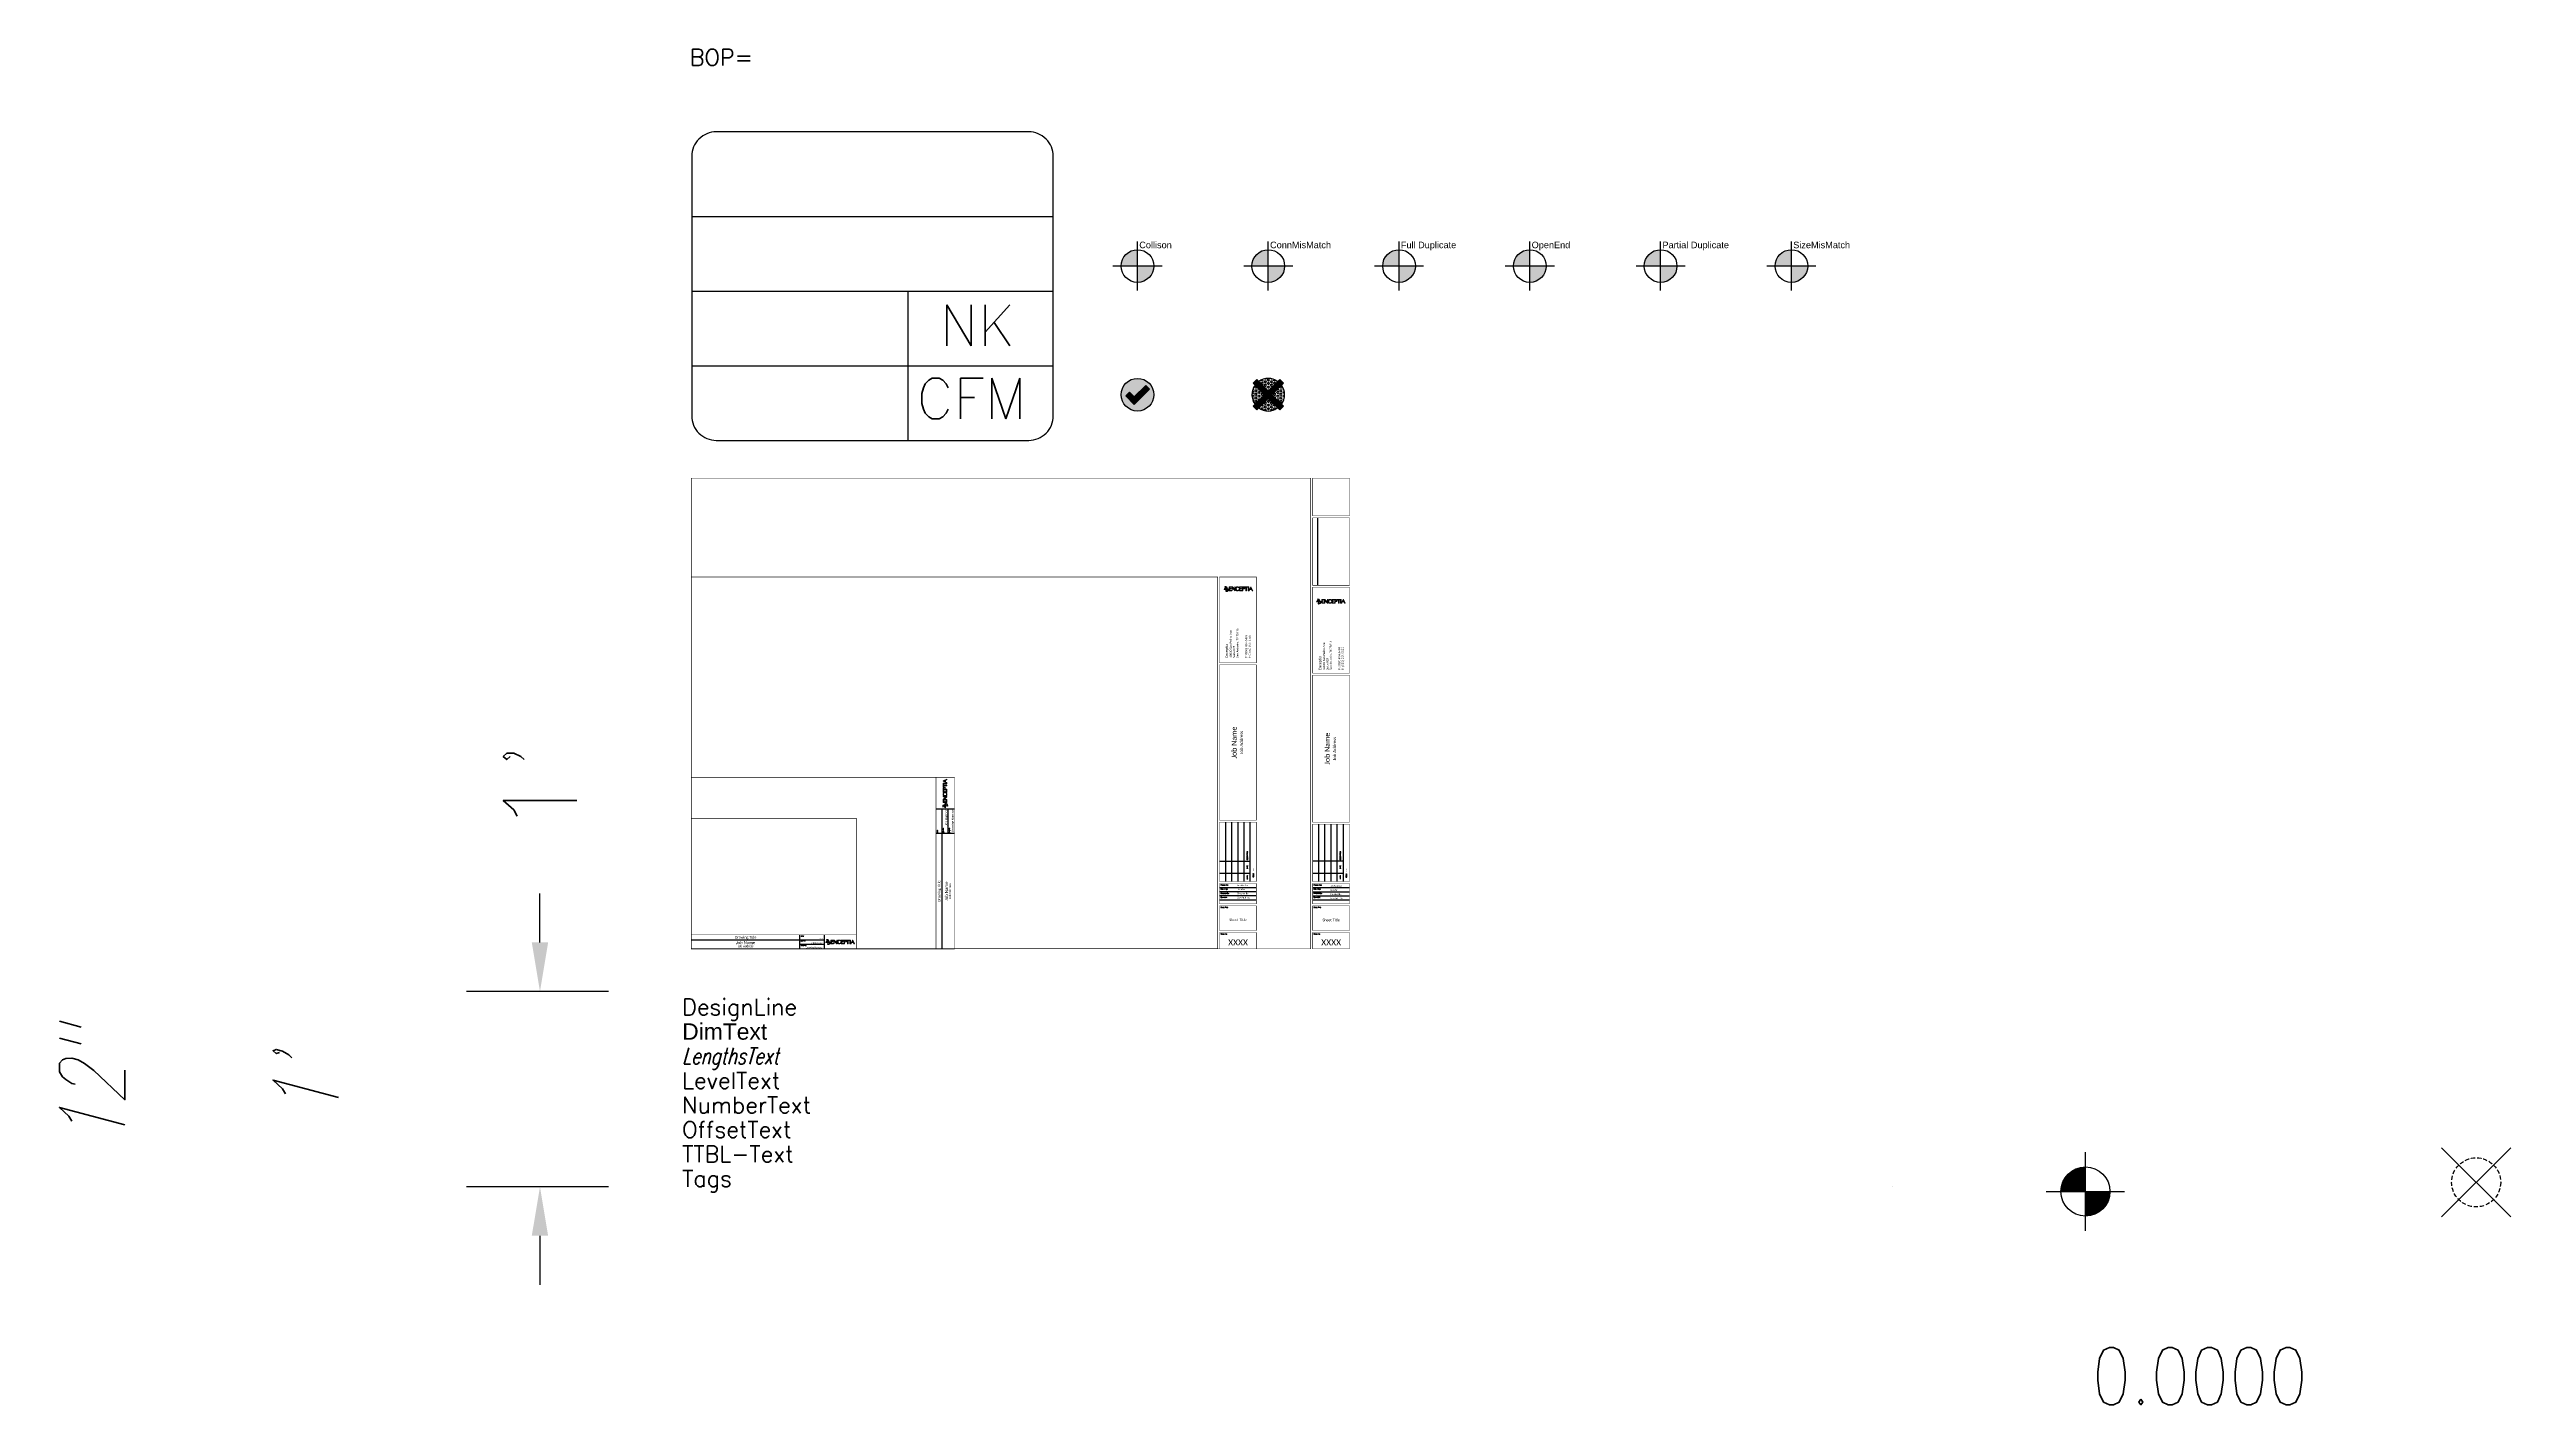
# Model space of a CAD drawing. Header units: inches. Extents: x -39 to 112, y -13 to 70.
import ezdxf
from ezdxf.enums import TextEntityAlignment as Align

# ---------------------------------------------------------------- set-up
doc = ezdxf.new("R2010")
doc.units = ezdxf.units.IN
doc.header["$MEASUREMENT"] = 0
doc.linetypes.add('HIDDEN', pattern=[0.375, 0.25, -0.125])
for name, color, linetype in [('ANNO-TTLB', 7, 'Continuous'), ('ANNO-TTLB-TXT', 8, 'Continuous'), ('MAP_Collision', 1, 'Continuous'), ('MAP_ConnMisMatch', 93, 'Continuous'), ('MAP_FDuplicate', 5, 'Continuous'), ('MAP_OpenEnd', 3, 'Continuous'), ('MAP_PDuplicate', 6, 'Continuous'), ('MAP_SizeMisMatch', 192, 'Continuous')]:
    doc.layers.add(name, color=color, linetype=linetype)
doc.styles.add('AnnoText', font='calibri.ttf')
doc.styles.add('DesignLine', font='romans.shx')
doc.styles.add('DimText', font='arial.ttf')
doc.styles.add('LengthsText', font='romans.shx', dxfattribs={"width": 0.75, "oblique": 15})
doc.styles.add('Level Block', font='arial.ttf', dxfattribs={"height": 1})
doc.styles.add('LevelText', font='romans.shx')
doc.styles.add('NumberText', font='romans.shx')
doc.styles.add('OffsetText', font='romans.shx')
doc.styles.add('ROMANS', font='romans')
doc.styles.add('Tags', font='romans.shx')
doc.styles.add('TTLB-Text', font='romans.shx')
doc.dimstyles.new('DuctLengths', dxfattribs={"dimtxt": 4, "dimasz": 0.0625, "dimexe": 0.09375, "dimexo": 0.09375, "dimgap": 0.09, "dimtad": 0, "dimdec": 3, "dimzin": 0, "dimdsep": 46, "dimlunit": 5, "dimtxsty": 'LengthsText', "dimcen": 0, "dimse1": 1, "dimse2": 1, "dimsd1": 1, "dimsd2": 1, "dimadec": 0, "dimazin": 0, "dimtfac": 1, "dimtdec": 3, "dimtofl": 0, "dimtmove": 0, "dimatfit": 3, "dimfxl": 1, "dimfrac": 2, "dimtolj": 1, "dimtzin": 0, "dimarcsym": 0})
doc.dimstyles.new('PipeLengths', dxfattribs={"dimtxt": 4, "dimasz": 0.0625, "dimexe": 0.09375, "dimexo": 0.09375, "dimgap": 0.09, "dimtad": 0, "dimdec": 3, "dimzin": 0, "dimdsep": 46, "dimlunit": 4, "dimtxsty": 'LengthsText', "dimcen": 0, "dimse1": 1, "dimse2": 1, "dimsd1": 1, "dimsd2": 1, "dimadec": 0, "dimazin": 0, "dimtfac": 1, "dimtdec": 3, "dimtofl": 0, "dimtmove": 0, "dimatfit": 3, "dimfxl": 1, "dimfrac": 2, "dimtolj": 1, "dimtzin": 0, "dimarcsym": 0})
doc.dimstyles.new('Tags', dxfattribs={"dimscale": 48, "dimtxt": 0.09375, "dimasz": 0.0625, "dimexe": 0.09375, "dimexo": 0.09375, "dimgap": 0.09, "dimtad": 0, "dimdec": 3, "dimzin": 0, "dimdsep": 46, "dimlunit": 4, "dimtxsty": 'ROMANS', "dimcen": 0, "dimadec": 0, "dimazin": 0, "dimtfac": 1, "dimtdec": 3, "dimtofl": 0, "dimtmove": 0, "dimatfit": 3, "dimfxl": 1, "dimfrac": 2, "dimtolj": 1, "dimtzin": 0, "dimarcsym": 0})

# ---------------------------------------------------------------- blocks, each defined once
blk = doc.blocks.new('Diffuser-Tag')
for p, q in [((-26.31, 15.25), (-4.2, 15.25)), ((-26.31, 10.69), (-4.2, 10.69)), ((-13.09, 10.69), (-13.09, 1.56)), ((-26.31, 6.12), (-4.2, 6.12))]:
    blk.add_line(p, q)
blk.add_lwpolyline([(-24.81, 1.56), (-5.7, 1.56, 0.414214), (-4.2, 3.06), (-4.2, 18.94, 0.414214), (-5.7, 20.44), (-24.81, 20.44, 0.414214), (-26.31, 18.94), (-26.31, 3.06, 0.414214)], format="xyb", close=True)
at = {"char_height": 2.5, "attachment_point": 1, "style": 'ROMANS'}
for s, insert, width in [('NK', (-11.14, 9.85), 6.6271), ('CFM', (-12.56, 5.37), 14.5232)]:
    blk.add_mtext(s, dxfattribs=dict(at, insert=insert, width=width))
at = {"style": 'ROMANS'}
for tag, p in [('ATTR-1', (-15.25, 17.85)), ('ATTR-2', (-15.25, 12.97)), ('ATTR-3', (-19.7, 8.4)), ('ATTR-4', (-19.7, 3.84))]:
    blk.add_attdef(tag, text='', height=2.5, dxfattribs=at).set_placement(p, align=Align.MIDDLE_CENTER)
blk = doc.blocks.new('LevelBlock_BOP')
at = {"style": 'ROMANS'}
blk.add_text('BOP=', height=1, dxfattribs=at).set_placement((-0.12, 0.08))
blk.add_attdef('FBTM', (4.2, 0.08), '', height=1, dxfattribs=at)
blk = doc.blocks.new('*D11')
at = {"color": 0, "lineweight": -2, "transparency": 16777216}
for p, q in [((-8.7, 14.95), (-8.7, 17.95)), ((-4.5, 11.95), (-13.2, 11.95)), ((-4.5, 0), (-13.2, 0)), ((-8.7, -3), (-8.7, -6))]:
    blk.add_line(p, q, dxfattribs=at)
at = {"color": 0, "transparency": 16777216}
for points in [[(-9.2, 14.95), (-8.2, 14.95), (-8.7, 11.95)], [(-9.2, -3), (-8.2, -3), (-8.7, 0)]]:
    blk.add_solid(points, dxfattribs=at)
at = {"layer": 'Defpoints', "color": 0, "transparency": 16777216}
for p in [(-8.7, 11.95), (0, 11.95), (0, 0)]:
    blk.add_point(p, dxfattribs=at)
at = {"color": 0, "transparency": 16777216, "insert": (-8.7, 24.41), "char_height": 4.5, "attachment_point": 5, "rotation": 90, "style": 'ROMANS'}
blk.add_mtext("\\A1;1'", dxfattribs=at)
blk = doc.blocks.new('*D12')
at = {"layer": 'Defpoints', "color": 0, "transparency": 16777216}
for p in [(-23.02, 11.95), (-18.7, 11.95), (-18.7, 0)]:
    blk.add_point(p, dxfattribs=at)
at = {"color": 0, "transparency": 16777216, "insert": (-23.02, 5.97), "char_height": 4, "attachment_point": 5, "rotation": 90, "style": 'LengthsText'}
blk.add_mtext("\\A1;1'", dxfattribs=at)
blk = doc.blocks.new('*D13')
at = {"layer": 'Defpoints', "color": 0, "transparency": 16777216}
for p in [(-36.09, 11.95), (-30.79, 11.95), (-30.79, 0)]:
    blk.add_point(p, dxfattribs=at)
at = {"color": 0, "transparency": 16777216, "insert": (-36.09, 5.97), "char_height": 4, "attachment_point": 5, "rotation": 90, "style": 'LengthsText'}
blk.add_mtext('\\A1;12"', dxfattribs=at)
blk = doc.blocks.new('MAP_Collision')
at = {"layer": 'MAP_Collision'}
h = blk.add_hatch(color=256, dxfattribs=at)
h.paths.add_polyline_path([(0, 1, 0.414214), (-1, 0), (0, 0)])
h.paths.add_polyline_path([(1, 0), (0, 0), (0, -1, 0.414214)])
for p, q in [((1.5, 0), (-1.5, 0)), ((0, -1.5), (0, 1.5))]:
    blk.add_line(p, q, dxfattribs=at)
blk.add_circle((0, 0), 1, dxfattribs=at)
at = {"layer": 'MAP_Collision', "insert": (0.11, 1.49), "char_height": 0.4, "width": 2.4508, "attachment_point": 1, "style": 'Level Block'}
blk.add_mtext('Collison', dxfattribs=at)
blk = doc.blocks.new('MAP_ConnMisMatch')
at = {"layer": 'MAP_ConnMisMatch'}
h = blk.add_hatch(color=256, dxfattribs=at)
h.paths.add_polyline_path([(0, 1, 0.414214), (-1, 0), (0, 0)])
h.paths.add_polyline_path([(1, 0), (0, 0), (0, -1, 0.414214)])
for p, q in [((1.5, 0), (-1.5, 0)), ((0, -1.5), (0, 1.5))]:
    blk.add_line(p, q, dxfattribs=at)
blk.add_circle((0, 0), 1, dxfattribs=at)
at = {"layer": 'MAP_ConnMisMatch', "insert": (0.11, 1.49), "char_height": 0.4, "width": 2.4508, "attachment_point": 1, "style": 'Level Block'}
blk.add_mtext('ConnMisMatch', dxfattribs=at)
blk = doc.blocks.new('MAP_FDuplicate')
at = {"layer": 'MAP_FDuplicate'}
h = blk.add_hatch(color=256, dxfattribs=at)
h.paths.add_polyline_path([(0, 1, 0.414214), (-1, 0), (0, 0)])
h.paths.add_polyline_path([(1, 0), (0, 0), (0, -1, 0.414214)])
for p, q in [((1.5, 0), (-1.5, 0)), ((0, -1.5), (0, 1.5))]:
    blk.add_line(p, q, dxfattribs=at)
blk.add_circle((0, 0), 1, dxfattribs=at)
at = {"layer": 'MAP_FDuplicate', "insert": (0.11, 1.49), "char_height": 0.4, "width": 3.6621, "attachment_point": 1, "style": 'Level Block'}
blk.add_mtext('Full Duplicate', dxfattribs=at)
blk = doc.blocks.new('MAP_OpenEnd')
at = {"layer": 'MAP_OpenEnd'}
h = blk.add_hatch(color=256, dxfattribs=at)
h.paths.add_polyline_path([(0, 1, 0.414214), (-1, 0), (0, 0)])
h.paths.add_polyline_path([(1, 0), (0, 0), (0, -1, 0.414214)])
for p, q in [((1.5, 0), (-1.5, 0)), ((0, -1.5), (0, 1.5))]:
    blk.add_line(p, q, dxfattribs=at)
blk.add_circle((0, 0), 1, dxfattribs=at)
at = {"layer": 'MAP_OpenEnd', "insert": (0.11, 1.49), "char_height": 0.4, "width": 2.4508, "attachment_point": 1, "style": 'Level Block'}
blk.add_mtext('OpenEnd', dxfattribs=at)
blk = doc.blocks.new('MAP_PDuplicate')
at = {"layer": 'MAP_PDuplicate'}
h = blk.add_hatch(color=256, dxfattribs=at)
h.paths.add_polyline_path([(0, 1, 0.414214), (-1, 0), (0, 0)])
h.paths.add_polyline_path([(1, 0), (0, 0), (0, -1, 0.414214)])
for p, q in [((0, -1.5), (0, 1.5)), ((1.5, 0), (-1.5, 0))]:
    blk.add_line(p, q, dxfattribs=at)
blk.add_circle((0, 0), 1, dxfattribs=at)
at = {"layer": 'MAP_PDuplicate', "insert": (0.11, 1.49), "char_height": 0.4, "width": 4.4579, "attachment_point": 1, "style": 'Level Block'}
blk.add_mtext('Partial Duplicate', dxfattribs=at)
blk = doc.blocks.new('MAP_SizeMisMatch')
at = {"layer": 'MAP_SizeMisMatch'}
h = blk.add_hatch(color=256, dxfattribs=at)
h.paths.add_polyline_path([(0, 1, 0.414214), (-1, 0), (0, 0)])
h.paths.add_polyline_path([(1, 0), (0, 0), (0, -1, 0.414214)])
for p, q in [((1.5, 0), (-1.5, 0)), ((0, -1.5), (0, 1.5))]:
    blk.add_line(p, q, dxfattribs=at)
blk.add_circle((0, 0), 1, dxfattribs=at)
at = {"layer": 'MAP_SizeMisMatch', "insert": (0.11, 1.49), "char_height": 0.4, "width": 2.4508, "attachment_point": 1, "style": 'Level Block'}
blk.add_mtext('SizeMisMatch', dxfattribs=at)
blk = doc.blocks.new('Map_Staked')
h = blk.add_hatch(color=1)
h.dxf.hatch_style = 1
h.paths.add_polyline_path([(2, 0, 1), (-2, 0, 1)])
h.paths.add_polyline_path([(-0.39, -1.18), (-1.44, -0.12), (-0.99, 0.33), (-0.39, -0.27), (1.02, 1.14), (1.48, 0.69)], flags=16)
h = blk.add_hatch(color=3)
h.dxf.hatch_style = 1
h.paths.add_polyline_path([(1.48, 0.69), (1.02, 1.14), (-0.39, -0.27), (-0.99, 0.33), (-1.44, -0.12), (-0.39, -1.18)])
for p, q in [((-0.99, 0.33), (-1.44, -0.12)), ((-0.99, 0.33), (-0.39, -0.27)), ((-0.39, -0.27), (1.02, 1.14)), ((-0.39, -1.18), (1.48, 0.69)), ((1.48, 0.69), (1.02, 1.14)), ((-1.44, -0.12), (-0.39, -1.18))]:
    blk.add_line(p, q)
blk.add_circle((0, 0), 2)
blk = doc.blocks.new('Map_Staked_Original')
h = blk.add_hatch()
h.set_pattern_fill('HEX', color=3, scale=0.04)
h.set_pattern_definition([(0, (5.36274, -63.68), (0, 0.21997045), [0.127, -0.254]), (120, (5.36274, -63.68), (-0.1905, -0.1099852), [0.127, -0.254]), (60, (5.48974, -63.68), (-0.1905, 0.1099852), [0.127, -0.254])])
h.paths.add_polyline_path([(1.62, -1.17, 0.322925), (1.62, 1.17), (0.45, 0)])
h.paths.add_polyline_path([(1.17, 1.62, 0.322925), (-1.17, 1.62), (0, 0.45)])
h.paths.add_polyline_path([(-0.45, 0), (-1.62, 1.17, 0.322925), (-1.62, -1.17)])
h.paths.add_polyline_path([(0, -0.45), (-1.17, -1.62, 0.322925), (1.17, -1.62)])
h = blk.add_hatch(color=1)
h.dxf.hatch_style = 1
h.paths.add_polyline_path([(1.86, 1.41), (1.41, 1.86), (0, 0.45), (-1.41, 1.86), (-1.86, 1.41), (-0.45, 0), (-1.86, -1.41), (-1.41, -1.86), (0, -0.45), (1.41, -1.86), (1.86, -1.41), (0.45, 0)])
for p, q in [((-1.41, 1.86), (-1.86, 1.41)), ((-1.86, 1.41), (-0.45, 0)), ((-1.86, -1.41), (-0.45, 0)), ((-1.41, 1.86), (0, 0.45)), ((0, 0.45), (1.41, 1.86)), ((0.45, 0), (1.86, 1.41)), ((0.45, 0), (1.86, -1.41)), ((1.86, 1.41), (1.41, 1.86)), ((-1.86, -1.41), (-1.41, -1.86)), ((-1.41, -1.86), (0, -0.45)), ((0, -0.45), (1.41, -1.86)), ((1.41, -1.86), (1.86, -1.41))]:
    blk.add_line(p, q)
for start, end in [(144.2069, 215.7931), (54.2069, 125.7931), (324.2069, 35.7931), (234.2069, 305.7931)]:
    blk.add_arc((0, 0), 2, start, end)
blk = doc.blocks.new('CompanyLogo')
at = {"true_color": 0x647934}
h = blk.add_hatch(color=77, dxfattribs=at)
h.dxf.hatch_style = 2
edge = h.paths.add_edge_path()
edge.add_spline(control_points=[(0.04, 0.22), (0.04, 0.22), (0, 0.13), (0, 0.13), (0, 0.13), (0.18, 0.15), (0.21, 0.12), (0.25, 0.05), (0.1, 0), (0.1, 0), (0.1, 0), (0.26, 0), (0.27, 0.11), (0.28, 0.22), (0.04, 0.22), (0.04, 0.22)], knot_values=[0, 0, 0, 0, 1, 1, 1, 2, 2, 2, 3, 3, 3, 4, 4, 4, 5, 5, 5, 5], degree=3, periodic=0)
at = {"true_color": 0x791d52}
h = blk.add_hatch(color=226, dxfattribs=at)
h.dxf.hatch_style = 2
edge = h.paths.add_edge_path()
edge.add_spline(control_points=[(0.18, 0.24), (0.18, 0.35), (0.04, 0.3), (0.04, 0.3), (0.04, 0.3), (0.1, 0.28), (0.11, 0.21), (0.12, 0.14), (0.1, 0.03), (0.1, 0.03), (0.1, 0.03), (0.18, 0.18), (0.18, 0.24)], knot_values=[0, 0, 0, 0, 1, 1, 1, 2, 2, 2, 3, 3, 3, 4, 4, 4, 4], degree=3, periodic=0)
at = {"true_color": 0x2c5678}
for points in [[(0.31, 0.28), (0.31, 0.05), (0.47, 0.05), (0.47, 0.07), (0.35, 0.07), (0.35, 0.17), (0.43, 0.17), (0.43, 0.19), (0.35, 0.19), (0.35, 0.26), (0.47, 0.26), (0.47, 0.28)], [(0.49, 0.06), (0.5, 0.06), (0.5, 0.23), (0.5, 0.23), (0.67, 0.05), (0.68, 0.05), (0.68, 0.28), (0.66, 0.28), (0.66, 0.12), (0.66, 0.12), (0.51, 0.28), (0.49, 0.28)], [(0.93, 0.28), (0.93, 0.05), (1.09, 0.05), (1.09, 0.07), (0.97, 0.07), (0.97, 0.17), (1.05, 0.17), (1.05, 0.19), (0.97, 0.19), (0.97, 0.26), (1.09, 0.26), (1.09, 0.28)], [(1.25, 0.28), (1.25, 0.26), (1.33, 0.26), (1.33, 0.05), (1.37, 0.05), (1.37, 0.26), (1.45, 0.26), (1.45, 0.28)], [(1.47, 0.05), (1.51, 0.05), (1.51, 0.28), (1.47, 0.28)]]:
    blk.add_hatch(color=167, dxfattribs=at).paths.add_polyline_path(points)
h = blk.add_hatch(color=167, dxfattribs=at)
edge = h.paths.add_edge_path()
edge.add_spline(control_points=[(0.74, 0.21), (0.75, 0.22), (0.76, 0.23), (0.76, 0.24), (0.77, 0.25), (0.78, 0.26), (0.79, 0.26), (0.81, 0.27), (0.82, 0.27), (0.83, 0.27), (0.85, 0.27), (0.86, 0.26), (0.87, 0.26), (0.88, 0.25), (0.89, 0.23), (0.9, 0.22), (0.9, 0.22), (0.92, 0.23), (0.92, 0.23), (0.92, 0.23), (0.91, 0.24), (0.9, 0.25), (0.9, 0.26), (0.89, 0.26), (0.88, 0.27), (0.87, 0.27), (0.86, 0.28), (0.85, 0.28), (0.84, 0.28), (0.83, 0.28), (0.82, 0.28), (0.81, 0.28), (0.79, 0.28), (0.78, 0.28), (0.77, 0.28), (0.76, 0.27), (0.75, 0.27), (0.74, 0.26), (0.73, 0.26), (0.73, 0.25), (0.72, 0.24), (0.71, 0.23), (0.71, 0.23), (0.7, 0.22), (0.7, 0.21), (0.69, 0.2), (0.69, 0.19), (0.69, 0.18), (0.69, 0.17), (0.69, 0.16), (0.69, 0.15), (0.69, 0.14), (0.7, 0.13), (0.7, 0.12), (0.71, 0.11), (0.71, 0.1), (0.72, 0.09), (0.73, 0.08), (0.73, 0.08), (0.74, 0.07), (0.75, 0.07), (0.76, 0.06), (0.77, 0.06), (0.78, 0.05), (0.79, 0.05), (0.8, 0.05), (0.82, 0.05), (0.83, 0.05), (0.84, 0.05), (0.85, 0.06), (0.86, 0.06), (0.87, 0.06), (0.88, 0.07), (0.89, 0.07), (0.9, 0.08), (0.9, 0.09), (0.91, 0.09), (0.92, 0.1), (0.92, 0.11), (0.92, 0.11), (0.9, 0.12), (0.9, 0.12), (0.9, 0.11), (0.9, 0.11), (0.89, 0.1), (0.89, 0.09), (0.88, 0.09), (0.87, 0.08), (0.87, 0.08), (0.86, 0.07), (0.85, 0.07), (0.85, 0.07), (0.84, 0.07), (0.83, 0.07), (0.82, 0.07), (0.8, 0.07), (0.79, 0.07), (0.78, 0.08), (0.77, 0.08), (0.76, 0.09), (0.76, 0.1), (0.75, 0.11), (0.74, 0.12), (0.74, 0.14), (0.74, 0.15), (0.74, 0.17), (0.74, 0.18), (0.74, 0.2), (0.74, 0.21)], knot_values=[0, 0, 0, 0, 1, 1, 1, 2, 2, 2, 3, 3, 3, 4, 4, 4, 5, 5, 5, 6, 6, 6, 7, 7, 7, 8, 8, 8, 9, 9, 9, 10, 10, 10, 11, 11, 11, 12, 12, 12, 13, 13, 13, 14, 14, 14, 15, 15, 15, 16, 16, 16, 17, 17, 17, 18, 18, 18, 19, 19, 19, 20, 20, 20, 21, 21, 21, 22, 22, 22, 23, 23, 23, 24, 24, 24, 25, 25, 25, 26, 26, 26, 27, 27, 27, 28, 28, 28, 29, 29, 29, 30, 30, 30, 31, 31, 31, 32, 32, 32, 33, 33, 33, 34, 34, 34, 35, 35, 35, 36, 36, 36, 36], degree=3, periodic=0)
h = blk.add_hatch(color=167, dxfattribs=at)
edge = h.paths.add_edge_path()
edge.add_spline(control_points=[(1.14, 0.26), (1.14, 0.26), (1.17, 0.26), (1.17, 0.26), (1.18, 0.26), (1.18, 0.26), (1.19, 0.26), (1.2, 0.26), (1.2, 0.26), (1.21, 0.25), (1.21, 0.25), (1.22, 0.24), (1.22, 0.24), (1.22, 0.23), (1.22, 0.22), (1.22, 0.21), (1.22, 0.21), (1.22, 0.2), (1.22, 0.2), (1.22, 0.19), (1.21, 0.19), (1.21, 0.18), (1.21, 0.18), (1.2, 0.17), (1.19, 0.17), (1.19, 0.17), (1.18, 0.17), (1.17, 0.17), (1.17, 0.17), (1.16, 0.17), (1.16, 0.17), (1.15, 0.17), (1.15, 0.17), (1.14, 0.17), (1.14, 0.17), (1.14, 0.26), (1.14, 0.26)], knot_values=[0, 0, 0, 0, 1, 1, 1, 2, 2, 2, 3, 3, 3, 4, 4, 4, 5, 5, 5, 6, 6, 6, 7, 7, 7, 8, 8, 8, 9, 9, 9, 10, 10, 10, 11, 11, 11, 12, 12, 12, 12], degree=3, periodic=0)
edge = h.paths.add_edge_path()
edge.add_spline(control_points=[(1.11, 0.05), (1.11, 0.05), (1.14, 0.05), (1.14, 0.05), (1.14, 0.05), (1.14, 0.16), (1.14, 0.16), (1.15, 0.16), (1.15, 0.16), (1.15, 0.16), (1.16, 0.16), (1.16, 0.16), (1.16, 0.16), (1.17, 0.16), (1.17, 0.16), (1.18, 0.16), (1.18, 0.16), (1.19, 0.16), (1.19, 0.16), (1.2, 0.16), (1.21, 0.16), (1.22, 0.16), (1.23, 0.16), (1.23, 0.17), (1.24, 0.17), (1.25, 0.18), (1.25, 0.18), (1.26, 0.19), (1.26, 0.2), (1.26, 0.21), (1.26, 0.22), (1.26, 0.23), (1.26, 0.24), (1.26, 0.24), (1.25, 0.25), (1.25, 0.26), (1.24, 0.26), (1.23, 0.27), (1.22, 0.27), (1.21, 0.28), (1.2, 0.28), (1.19, 0.28), (1.18, 0.28), (1.18, 0.28), (1.11, 0.28), (1.11, 0.28), (1.11, 0.28), (1.11, 0.05), (1.11, 0.05)], knot_values=[0, 0, 0, 0, 1, 1, 1, 2, 2, 2, 3, 3, 3, 4, 4, 4, 5, 5, 5, 6, 6, 6, 7, 7, 7, 8, 8, 8, 9, 9, 9, 10, 10, 10, 11, 11, 11, 12, 12, 12, 13, 13, 13, 14, 14, 14, 15, 15, 15, 16, 16, 16, 16], degree=3, periodic=0)
h = blk.add_hatch(color=167, dxfattribs=at)
h.paths.add_polyline_path([(1.62, 0.23), (1.66, 0.14), (1.58, 0.14)])
h.paths.add_polyline_path([(1.63, 0.28), (1.52, 0.05), (1.54, 0.05), (1.57, 0.13), (1.67, 0.13), (1.71, 0.05), (1.75, 0.05), (1.64, 0.28)])
at = {"lineweight": 0}
for points in [[(0.31, 0.28), (0.31, 0.05), (0.47, 0.05), (0.47, 0.07), (0.35, 0.07), (0.35, 0.17), (0.43, 0.17), (0.43, 0.19), (0.35, 0.19), (0.35, 0.26), (0.47, 0.26), (0.47, 0.28), (0.31, 0.28)], [(0.49, 0.06), (0.5, 0.06), (0.5, 0.23), (0.5, 0.23), (0.67, 0.05), (0.68, 0.05), (0.68, 0.28), (0.66, 0.28), (0.66, 0.12), (0.66, 0.12), (0.51, 0.28), (0.49, 0.28), (0.49, 0.06)], [(0.93, 0.28), (0.93, 0.05), (1.09, 0.05), (1.09, 0.07), (0.97, 0.07), (0.97, 0.17), (1.05, 0.17), (1.05, 0.19), (0.97, 0.19), (0.97, 0.26), (1.09, 0.26), (1.09, 0.28), (0.93, 0.28)], [(1.25, 0.28), (1.25, 0.26), (1.33, 0.26), (1.33, 0.05), (1.37, 0.05), (1.37, 0.26), (1.45, 0.26), (1.45, 0.28), (1.25, 0.28)], [(1.47, 0.05), (1.51, 0.05), (1.51, 0.28), (1.47, 0.28), (1.47, 0.05)], [(1.63, 0.28), (1.52, 0.05), (1.54, 0.05), (1.57, 0.13), (1.67, 0.13), (1.71, 0.05), (1.75, 0.05), (1.64, 0.28), (1.63, 0.28)], [(1.62, 0.23), (1.66, 0.14), (1.58, 0.14), (1.62, 0.23)]]:
    blk.add_lwpolyline(points, dxfattribs=at)
for points, knots in [([(0.04, 0.22), (0.04, 0.22), (0, 0.13), (0, 0.13), (0, 0.13), (0.18, 0.15), (0.21, 0.12), (0.25, 0.05), (0.1, 0), (0.1, 0), (0.1, 0), (0.26, 0), (0.27, 0.11), (0.28, 0.22), (0.04, 0.22), (0.04, 0.22)], [0, 0, 0, 0, 1, 1, 1, 2, 2, 2, 3, 3, 3, 4, 4, 4, 5, 5, 5, 5]), ([(0.18, 0.24), (0.18, 0.35), (0.04, 0.3), (0.04, 0.3), (0.04, 0.3), (0.1, 0.28), (0.11, 0.21), (0.12, 0.14), (0.1, 0.03), (0.1, 0.03), (0.1, 0.03), (0.18, 0.18), (0.18, 0.24)], [0, 0, 0, 0, 1, 1, 1, 2, 2, 2, 3, 3, 3, 4, 4, 4, 4]), ([(0.74, 0.21), (0.75, 0.22), (0.76, 0.23), (0.76, 0.24), (0.77, 0.25), (0.78, 0.26), (0.79, 0.26), (0.81, 0.27), (0.82, 0.27), (0.83, 0.27), (0.85, 0.27), (0.86, 0.26), (0.87, 0.26), (0.88, 0.25), (0.89, 0.23), (0.9, 0.22), (0.9, 0.22), (0.92, 0.23), (0.92, 0.23), (0.92, 0.23), (0.91, 0.24), (0.9, 0.25), (0.9, 0.26), (0.89, 0.26), (0.88, 0.27), (0.87, 0.27), (0.86, 0.28), (0.85, 0.28), (0.84, 0.28), (0.83, 0.28), (0.82, 0.28), (0.81, 0.28), (0.79, 0.28), (0.78, 0.28), (0.77, 0.28), (0.76, 0.27), (0.75, 0.27), (0.74, 0.26), (0.73, 0.26), (0.73, 0.25), (0.72, 0.24), (0.71, 0.23), (0.71, 0.23), (0.7, 0.22), (0.7, 0.21), (0.69, 0.2), (0.69, 0.19), (0.69, 0.18), (0.69, 0.17), (0.69, 0.16), (0.69, 0.15), (0.69, 0.14), (0.7, 0.13), (0.7, 0.12), (0.71, 0.11), (0.71, 0.1), (0.72, 0.09), (0.73, 0.08), (0.73, 0.08), (0.74, 0.07), (0.75, 0.07), (0.76, 0.06), (0.77, 0.06), (0.78, 0.05), (0.79, 0.05), (0.8, 0.05), (0.82, 0.05), (0.83, 0.05), (0.84, 0.05), (0.85, 0.06), (0.86, 0.06), (0.87, 0.06), (0.88, 0.07), (0.89, 0.07), (0.9, 0.08), (0.9, 0.09), (0.91, 0.09), (0.92, 0.1), (0.92, 0.11), (0.92, 0.11), (0.9, 0.12), (0.9, 0.12), (0.9, 0.11), (0.9, 0.11), (0.89, 0.1), (0.89, 0.09), (0.88, 0.09), (0.87, 0.08), (0.87, 0.08), (0.86, 0.07), (0.85, 0.07), (0.85, 0.07), (0.84, 0.07), (0.83, 0.07), (0.82, 0.07), (0.8, 0.07), (0.79, 0.07), (0.78, 0.08), (0.77, 0.08), (0.76, 0.09), (0.76, 0.1), (0.75, 0.11), (0.74, 0.12), (0.74, 0.14), (0.74, 0.15), (0.74, 0.17), (0.74, 0.18), (0.74, 0.2), (0.74, 0.21)], [0, 0, 0, 0, 1, 1, 1, 2, 2, 2, 3, 3, 3, 4, 4, 4, 5, 5, 5, 6, 6, 6, 7, 7, 7, 8, 8, 8, 9, 9, 9, 10, 10, 10, 11, 11, 11, 12, 12, 12, 13, 13, 13, 14, 14, 14, 15, 15, 15, 16, 16, 16, 17, 17, 17, 18, 18, 18, 19, 19, 19, 20, 20, 20, 21, 21, 21, 22, 22, 22, 23, 23, 23, 24, 24, 24, 25, 25, 25, 26, 26, 26, 27, 27, 27, 28, 28, 28, 29, 29, 29, 30, 30, 30, 31, 31, 31, 32, 32, 32, 33, 33, 33, 34, 34, 34, 35, 35, 35, 36, 36, 36, 36]), ([(1.11, 0.05), (1.11, 0.05), (1.14, 0.05), (1.14, 0.05), (1.14, 0.05), (1.14, 0.16), (1.14, 0.16), (1.15, 0.16), (1.15, 0.16), (1.15, 0.16), (1.16, 0.16), (1.16, 0.16), (1.16, 0.16), (1.17, 0.16), (1.17, 0.16), (1.18, 0.16), (1.18, 0.16), (1.19, 0.16), (1.19, 0.16), (1.2, 0.16), (1.21, 0.16), (1.22, 0.16), (1.23, 0.16), (1.23, 0.17), (1.24, 0.17), (1.25, 0.18), (1.25, 0.18), (1.26, 0.19), (1.26, 0.2), (1.26, 0.21), (1.26, 0.22), (1.26, 0.23), (1.26, 0.24), (1.26, 0.24), (1.25, 0.25), (1.25, 0.26), (1.24, 0.26), (1.23, 0.27), (1.22, 0.27), (1.21, 0.28), (1.2, 0.28), (1.19, 0.28), (1.18, 0.28), (1.18, 0.28), (1.11, 0.28), (1.11, 0.28), (1.11, 0.28), (1.11, 0.05), (1.11, 0.05)], [0, 0, 0, 0, 1, 1, 1, 2, 2, 2, 3, 3, 3, 4, 4, 4, 5, 5, 5, 6, 6, 6, 7, 7, 7, 8, 8, 8, 9, 9, 9, 10, 10, 10, 11, 11, 11, 12, 12, 12, 13, 13, 13, 14, 14, 14, 15, 15, 15, 16, 16, 16, 16]), ([(1.14, 0.26), (1.14, 0.26), (1.17, 0.26), (1.17, 0.26), (1.18, 0.26), (1.18, 0.26), (1.19, 0.26), (1.2, 0.26), (1.2, 0.26), (1.21, 0.25), (1.21, 0.25), (1.22, 0.24), (1.22, 0.24), (1.22, 0.23), (1.22, 0.22), (1.22, 0.21), (1.22, 0.21), (1.22, 0.2), (1.22, 0.2), (1.22, 0.19), (1.21, 0.19), (1.21, 0.18), (1.21, 0.18), (1.2, 0.17), (1.19, 0.17), (1.19, 0.17), (1.18, 0.17), (1.17, 0.17), (1.17, 0.17), (1.16, 0.17), (1.16, 0.17), (1.15, 0.17), (1.15, 0.17), (1.14, 0.17), (1.14, 0.17), (1.14, 0.26), (1.14, 0.26)], [0, 0, 0, 0, 1, 1, 1, 2, 2, 2, 3, 3, 3, 4, 4, 4, 5, 5, 5, 6, 6, 6, 7, 7, 7, 8, 8, 8, 9, 9, 9, 10, 10, 10, 11, 11, 11, 12, 12, 12, 12])]:
    blk.add_open_spline(points, degree=3, knots=knots, dxfattribs=at)
blk = doc.blocks.new('TTLB_11x17')
at = {"layer": 'ANNO-TTLB'}
for p, q in [((16.69, 8.84), (15.56, 8.84)), ((15.94, 0.28), (15.94, 8.84)), ((16.31, 7.34), (16.31, 8.84)), ((16.69, 7.34), (15.56, 7.34))]:
    blk.add_line(p, q, dxfattribs=at)
at = {"layer": 'ANNO-TTLB', "const_width": 0.0352}
blk.add_lwpolyline([(0.59, 0.28), (0.59, 10.78), (16.69, 10.78), (16.69, 0.28)], close=True, dxfattribs=at)
at = {"layer": 'ANNO-TTLB', "const_width": 0.0234}
blk.add_lwpolyline([(15.56, 10.78), (15.56, 0.28)], dxfattribs=at)
at = {"rotation": 90}
blk.add_blockref('CompanyLogo', (16.28, 8.92), dxfattribs=at)
at = {"layer": 'ANNO-TTLB-TXT', "style": 'TTLB-Text'}
for s, p in [('date', (15.67, 7.38)), ('job no.', (16.03, 7.38)), ('dwg no', (16.4, 7.38))]:
    blk.add_text(s, height=0.0625, rotation=90, dxfattribs=at).set_placement(p)
at = {"layer": 'ANNO-TTLB-TXT', "insert": (15.82, 8.79), "char_height": 0.125, "attachment_point": 9, "rotation": 90, "style": 'AnnoText'}
blk.add_mtext('----', dxfattribs=at)
at = {"layer": 'ANNO-TTLB-TXT', "style": 'AnnoText'}
blk.add_attdef('JOBNUMBER', text='', height=0.125, rotation=90, dxfattribs=at).set_placement((16.28, 8.8), align=Align.BOTTOM_RIGHT)
for tag, height, p in [('JOBNAME', 0.188, (16.2, 3.81)), ('JOBADDRESS', 0.125, (16.41, 3.81))]:
    blk.add_attdef(tag, text='', height=height, rotation=90, dxfattribs=at).set_placement(p, align=Align.MIDDLE_CENTER)
blk = doc.blocks.new('TTLB_24x36')
at = {"layer": 'ANNO-TTLB'}
for p, q in [((35.89, 5.12), (35.89, 8.75)), ((36.26, 5.12), (36.26, 8.75)), ((36.64, 5.12), (36.64, 8.75)), ((37.01, 5.12), (37.01, 8.75)), ((37.39, 5.12), (37.39, 8.75)), ((35.51, 6.37), (37.39, 6.37)), ((35.51, 5.62), (37.39, 5.62)), ((35.51, 4.75), (37.76, 4.75)), ((35.51, 4.5), (37.76, 4.5)), ((35.51, 4.25), (37.76, 4.25)), ((35.51, 4), (37.76, 4))]:
    blk.add_line(p, q, dxfattribs=at)
for points, const_width in [([(3.19, 1), (3.19, 23.75), (35.39, 23.75), (35.39, 1)], 0.0352), ([(37.76, 18.5), (35.51, 18.5), (35.51, 23.75), (37.76, 23.75)], 0.0234), ([(35.51, 18.37), (37.76, 18.37), (37.76, 8.87), (35.51, 8.87)], 0.0234), ([(35.51, 8.75), (37.76, 8.75), (37.76, 5.12), (35.51, 5.12)], 0.0234), ([(35.51, 5), (37.76, 5), (37.76, 3.75), (35.51, 3.75)], 0.0234), ([(35.51, 3.62), (37.76, 3.62), (37.76, 2.12), (35.51, 2.12)], 0.0234), ([(35.51, 2), (37.76, 2), (37.76, 1), (35.51, 1)], 0.0234)]:
    blk.add_lwpolyline(points, close=True, dxfattribs=dict(at, const_width=const_width))
blk.add_blockref('CompanyLogo', (35.79, 22.86))
at = {"layer": 'ANNO-TTLB-TXT', "style": 'TTLB-Text'}
blk.add_text('DESCRIPTION', height=0.0625, rotation=90, dxfattribs=at).set_placement((37.2, 6.43), align=Align.MIDDLE_LEFT)
for s, p in [('DATE', (37.2, 6)), ('MARK', (37.2, 5.37)), ('ISSUE:', (37.58, 5.5))]:
    blk.add_text(s, height=0.0625, rotation=90, dxfattribs=at).set_placement(p, align=Align.MIDDLE_CENTER)
for s, p in [('Project No.:', (35.58, 4.93)), ('Drawn By:', (35.58, 4.68)), ('Checked By:', (35.58, 4.43)), ('Gov Auth:', (35.58, 4.18)), ('Sheet Title', (35.58, 3.56)), ('Sheet No.', (35.58, 1.93))]:
    blk.add_text(s, height=0.0625, dxfattribs=at).set_placement(p, align=Align.TOP_LEFT)
at = {"layer": 'ANNO-TTLB-TXT', "char_height": 0.125, "attachment_point": 4, "rotation": 90, "style": 'AnnoText'}
for s, insert, width in [('{\\H1.25x;Enceptia\\P}10010 San Pedro Ave\\PSuite 825\\PSan Antonio, TX 78216', (36.28, 18.81), 3.1188), ('\\pt0.25;\\PP: (800) 454-5499\\PF: (555) 555-5555', (37.15, 18.81), 1.6192)]:
    blk.add_mtext(s, dxfattribs=dict(at, insert=insert, width=width))
at = {"layer": 'ANNO-TTLB-TXT', "insert": (37.58, 5.75), "char_height": 0.0938, "attachment_point": 4, "rotation": 90, "style": 'AnnoText'}
blk.add_mtext('----', dxfattribs=at)
at = {"layer": 'ANNO-TTLB-TXT', "style": 'AnnoText'}
for tag, height, p in [('JOBNAME', 0.312, (36.4, 13.62)), ('JOBADDRESS', 0.188, (36.85, 13.62))]:
    blk.add_attdef(tag, text='', height=height, rotation=90, dxfattribs=at).set_placement(p, align=Align.MIDDLE_CENTER)
for tag, p in [('JOBNUMBER', (36.58, 4.81)), ('DETAILER', (36.58, 4.56))]:
    blk.add_attdef(tag, text='', height=0.0938, dxfattribs=at).set_placement(p, align=Align.BOTTOM_LEFT)
blk = doc.blocks.new('TTLB_30x42')
at = {"layer": 'ANNO-TTLB'}
for p, q in [((40.37, 23.52), (40.37, 27.65)), ((40.44, 5.4), (40.44, 8.9)), ((40.81, 5.4), (40.81, 8.9)), ((41.19, 5.4), (41.19, 8.9)), ((41.56, 5.4), (41.56, 8.9)), ((41.94, 5.4), (41.94, 8.9)), ((40.06, 6.65), (41.94, 6.65)), ((40.06, 5.9), (41.94, 5.9)), ((40.06, 5.02), (42.31, 5.02)), ((40.06, 4.77), (42.31, 4.77)), ((40.06, 4.52), (42.31, 4.52)), ((40.06, 4.27), (42.31, 4.27))]:
    blk.add_line(p, q, dxfattribs=at)
for points, const_width in [([(2.05, 30.08), (39.94, 30.08), (39.94, 1.27), (2.05, 1.27)], 0.0352), ([(40.06, 30.08), (42.31, 30.08), (42.31, 27.77), (40.06, 27.77)], 0.0234), ([(40.06, 27.65), (42.31, 27.65), (42.31, 23.52), (40.06, 23.52)], 0.0234), ([(42.31, 18.15), (40.06, 18.15), (40.06, 23.4), (42.31, 23.4)], 0.0234), ([(40.06, 18.02), (42.31, 18.02), (42.31, 9.02), (40.06, 9.02)], 0.0234), ([(40.06, 8.9), (42.31, 8.9), (42.31, 5.4), (40.06, 5.4)], 0.0234), ([(40.06, 5.27), (42.31, 5.27), (42.31, 4.02), (40.06, 4.02)], 0.0234), ([(40.06, 3.9), (42.31, 3.9), (42.31, 2.4), (40.06, 2.4)], 0.0234), ([(40.06, 2.27), (42.31, 2.27), (42.31, 1.27), (40.06, 1.27)], 0.0234)]:
    blk.add_lwpolyline(points, close=True, dxfattribs=dict(at, const_width=const_width))
blk.add_blockref('CompanyLogo', (40.3, 22.37))
at = {"layer": 'ANNO-TTLB-TXT', "style": 'TTLB-Text'}
blk.add_text('DESCRIPTION', height=0.0625, rotation=90, dxfattribs=at).set_placement((41.75, 6.71), align=Align.MIDDLE_LEFT)
for s, p in [('DATE', (41.75, 6.27)), ('MARK', (41.75, 5.65)), ('ISSUE:', (42.12, 5.77))]:
    blk.add_text(s, height=0.0625, rotation=90, dxfattribs=at).set_placement(p, align=Align.MIDDLE_CENTER)
for s, p in [('Checked By:', (40.12, 4.71)), ('Project No.:', (40.12, 5.21)), ('Drawn By:', (40.12, 4.96)), ('Gov Auth:', (40.12, 4.46)), ('Sheet Title', (40.12, 3.84)), ('Sheet No.', (40.12, 2.21))]:
    blk.add_text(s, height=0.0625, dxfattribs=at).set_placement(p, align=Align.TOP_LEFT)
at = {"layer": 'ANNO-TTLB-TXT', "char_height": 0.125, "attachment_point": 4, "rotation": 90, "style": 'AnnoText'}
for s, insert, width in [('{\\H1.25x;Enceptia\\P}10010 San Pedro Ave\\PSuite 825\\PSan Antonio, TX 78216', (40.84, 18.34), 3.1188), ('\\pt0.25;\\PP: (800) 454-5499\\PF: (555) 555-5555', (41.71, 18.34), 1.6192)]:
    blk.add_mtext(s, dxfattribs=dict(at, insert=insert, width=width))
at = {"layer": 'ANNO-TTLB-TXT', "insert": (42.12, 6), "char_height": 0.0938, "attachment_point": 4, "rotation": 90, "style": 'AnnoText'}
blk.add_mtext('----', dxfattribs=at)
at = {"layer": 'ANNO-TTLB-TXT', "style": 'AnnoText'}
for tag, height, p in [('JOBNAME', 0.312, (40.95, 13.52)), ('JOBADDRESS', 0.188, (41.4, 13.52))]:
    blk.add_attdef(tag, text='', height=height, rotation=90, dxfattribs=at).set_placement(p, align=Align.MIDDLE_CENTER)
for tag, p in [('JOBNUMBER', (41.13, 5.05)), ('DETAILER', (41.13, 4.8))]:
    blk.add_attdef(tag, text='', height=0.0938, dxfattribs=at).set_placement(p, align=Align.BOTTOM_LEFT)
blk = doc.blocks.new('TTLB_Text_11x17')
at = {"layer": 'ANNO-TTLB-TXT', "style": 'AnnoText'}
blk.add_attdef('DWGNUMBER', text='', height=0.125, rotation=90, dxfattribs=at).set_placement((16.67, 8.8), align=Align.BOTTOM_RIGHT)
blk.add_attdef('DRAWINGTITLE', text='', height=0.156, rotation=90, dxfattribs=at).set_placement((15.75, 3.81), align=Align.MIDDLE_CENTER)
blk = doc.blocks.new('TTLB_Text_24x36')
at = {"layer": 'ANNO-TTLB-TXT', "style": 'AnnoText'}
for tag, p in [('CHECKEDBY', (36.58, 4.31)), ('GOVAUTHNO', (36.58, 4.06))]:
    blk.add_attdef(tag, text='', height=0.0938, dxfattribs=at).set_placement(p, align=Align.BOTTOM_LEFT)
for tag, height, p in [('SHEETNUMBER', 0.375, (36.64, 1.39)), ('SheetTitle', 0.156, (36.64, 2.77))]:
    blk.add_attdef(tag, text='', height=height, dxfattribs=at).set_placement(p, align=Align.MIDDLE_CENTER)
blk = doc.blocks.new('TTLB_Text_30x42')
at = {"layer": 'ANNO-TTLB-TXT', "style": 'AnnoText'}
for tag, p in [('CHECKEDBY', (41.13, 4.54)), ('GOVAUTHNO', (41.13, 4.29))]:
    blk.add_attdef(tag, text='', height=0.0938, dxfattribs=at).set_placement(p, align=Align.BOTTOM_LEFT)
for tag, height, p in [('SheetTitle', 0.156, (41.19, 3.04)), ('SHEETNUMBER', 0.375, (41.19, 1.67))]:
    blk.add_attdef(tag, text='', height=height, dxfattribs=at).set_placement(p, align=Align.MIDDLE_CENTER)
blk = doc.blocks.new('TTLB_Text_85x11')
at = {"layer": 'ANNO-TTLB-TXT', "style": 'AnnoText'}
blk.add_attdef('DRAWINGTITLE', text='', height=0.156, dxfattribs=at).set_placement((3.88, 1.01), align=Align.MIDDLE_CENTER)
blk.add_attdef('DWGNUMBER', text='', height=0.0938, dxfattribs=at).set_placement((8.59, 0.31), align=Align.BOTTOM_RIGHT)
blk = doc.blocks.new('TTLB_85x11')
at = {"layer": 'ANNO-TTLB'}
for p, q in [((0.55, 0.86), (8.7, 0.86)), ((7.2, 0.3), (7.2, 1.15)), ((7.2, 0.58), (8.7, 0.58)), ((8.7, 0.3), (8.7, 1.15))]:
    blk.add_line(p, q, dxfattribs=at)
at = {"layer": 'ANNO-TTLB', "const_width": 0.0352}
blk.add_lwpolyline([(0.55, 8.29), (10.65, 8.29), (10.65, 0.3), (0.55, 0.3)], close=True, dxfattribs=at)
at = {"layer": 'ANNO-TTLB', "const_width": 0.0234}
blk.add_lwpolyline([(10.65, 1.15), (0.55, 1.15)], dxfattribs=at)
blk.add_blockref('CompanyLogo', (8.79, 0.56))
at = {"layer": 'ANNO-TTLB-TXT', "style": 'TTLB-Text'}
for s, p in [('date', (7.26, 1.05)), ('job no.', (7.26, 0.77)), ('dwg no.', (7.26, 0.49))]:
    blk.add_text(s, height=0.0625, dxfattribs=at).set_placement(p)
at = {"layer": 'ANNO-TTLB-TXT', "insert": (8.59, 0.89), "char_height": 0.0938, "attachment_point": 9, "style": 'AnnoText'}
blk.add_mtext('----', dxfattribs=at)
at = {"layer": 'ANNO-TTLB-TXT', "style": 'AnnoText'}
for tag, height, p in [('JOBNAME', 0.188, (3.88, 0.68)), ('JOBADDRESS', 0.125, (3.88, 0.46))]:
    blk.add_attdef(tag, text='', height=height, dxfattribs=at).set_placement(p, align=Align.MIDDLE_CENTER)
blk.add_attdef('JOBNUMBER', text='', height=0.0938, dxfattribs=at).set_placement((8.59, 0.58), align=Align.BOTTOM_RIGHT)
blk = doc.blocks.new('Conndef')
at = {"color": 1}
blk.add_line((0.01, 0), (0, 0), dxfattribs=at)
at = {"transparency": 33554457, "flags": 1}
for tag, p in [('WIDTH', (0, 1.03)), ('DEPTH', (0, 0)), ('TYPE', (1.89, 0))]:
    blk.add_attdef(tag, p, '', height=0.125, dxfattribs=at)
blk = doc.blocks.new('ELEV')
at = {"color": 0}
for p, q in [((0, -2.4), (0, 2.4)), ((-2.4, 0), (2.4, 0))]:
    blk.add_line(p, q, dxfattribs=at)
at = {"color": 0, "const_width": 1.5}
for points in [[(0, 0.75, 0.414214), (-0.75, 0, 1)], [(0, -0.75, 0.414214), (0.75, 0, 1)]]:
    blk.add_lwpolyline(points, format="xyb", dxfattribs=at)
at = {"color": 0}
blk.add_circle((0, 0), 1.5, dxfattribs=at)
at = {"style": 'Tags', "width": 0.8, "flags": 8}
blk.add_attdef('ELEV', (0.39, -13.05), '', height=3.5, dxfattribs=at)
blk = doc.blocks.new('SnapPoint')
for p, q in [((-2.12, 2.12), (2.12, -2.12)), ((2.12, 2.12), (-2.12, -2.12))]:
    blk.add_line(p, q)
at = {"linetype": 'HIDDEN'}
blk.add_circle((0, 0), 1.5, dxfattribs=at)
blk = doc.blocks.new('AnnotationResources')
for name, p in [('LevelBlock_BOP', (0.5858, 68.5426)), ('Diffuser-Tag', (26.8947, 44.1203)), ('MAP_Collision', (27.848, 56.3488)), ('MAP_ConnMisMatch', (35.848, 56.3488)), ('MAP_FDuplicate', (43.848, 56.3488)), ('MAP_OpenEnd', (51.848, 56.3488)), ('MAP_PDuplicate', (59.848, 56.3488)), ('MAP_SizeMisMatch', (67.848, 56.3488))]:
    blk.add_blockref(name, p)
at = {"xscale": 0.5, "yscale": 0.5, "zscale": 0.5}
for name, p in [('Map_Staked', (27.848, 48.4738)), ('Map_Staked_Original', (35.848, 48.4738))]:
    blk.add_blockref(name, p, dxfattribs=at)
at = {"layer": 'ANNO-TTLB-TXT'}
for name, p, values in [('TTLB_30x42', (-1.4957, 13.2883), {'JOBNAME': 'Job Name', 'JOBNUMBER': 'Job Number', 'JOBADDRESS': 'Job Address', 'DETAILER': 'Detailer'}), ('TTLB_30x42', (-1.4957, 13.2883), {'JOBNAME': 'Job Name', 'JOBNUMBER': 'Job Number', 'JOBADDRESS': 'Job Address', 'DETAILER': 'Detailer'}), ('TTLB_24x36', (-2.6419, 13.5659), {'JOBNAME': 'Job Name', 'JOBNUMBER': 'Job Number', 'JOBADDRESS': 'Job Address', 'DETAILER': 'Detailer'}), ('TTLB_11x17', (-0.0349, 14.2775), {'JOBNAME': 'Job Name', 'JOBNUMBER': 'Job Number', 'JOBADDRESS': 'Job Address'}), ('TTLB_Text_11x17', (-0.0349, 14.2775), {'DWGNUMBER': 'Drawing Number', 'DRAWINGTITLE': 'Drawing Title'}), ('TTLB_85x11', (0, 14.2604), {'JOBNAME': 'Job Name', 'JOBNUMBER': 'Job Number', 'JOBADDRESS': 'Job Address'}), ('TTLB_Text_24x36', (-2.6419, 13.5659), {'SHEETNUMBER': 'XXXX', 'SheetTitle': 'Sheet Title', 'GOVAUTHNO': 'Gov Auth No.', 'CHECKEDBY': 'Checked By'}), ('TTLB_Text_30x42', (-1.4957, 13.2883), {'SHEETNUMBER': 'XXXX', 'SheetTitle': 'Sheet Title', 'CHECKEDBY': 'Checked By', 'GOVAUTHNO': 'Gov Auth No.'}), ('TTLB_Text_85x11', (0, 14.2604), {'DWGNUMBER': 'Drawing Number', 'DRAWINGTITLE': 'Drawing Title'})]:
    blk.add_blockref(name, p, dxfattribs=at).add_auto_attribs(values)
for s, style, p in [('DesignLine', 'DesignLine', (0, 10.5)), ('DimText', 'DimText', (0, 9)), ('LevelText', 'LevelText', (0, 6)), ('NumberText', 'NumberText', (0, 4.5)), ('OffsetText', 'OffsetText', (0, 3)), ('TTBL-Text', 'TTLB-Text', (0, 1.5)), ('Tags', 'Tags', (0, 0))]:
    blk.add_text(s, height=1, dxfattribs=dict(style=style)).set_placement(p)
at = {"style": 'LengthsText', "oblique": 15, "width": 0.75}
blk.add_text('LengthsText', height=1, dxfattribs=at).set_placement((0, 7.5))
for base, p1, p2, dimstyle, picture, middle in [((-8.6965, 11.9474), (0, 0), (0, 11.9474), 'Tags', '*D11', (-8.6965, 24.4103)), ((-23.0158, 11.9474), (-18.6984, 0), (-18.6984, 11.9474), 'PipeLengths', '*D12', (-23.0158, 5.9737))]:
    dim = blk.add_linear_dim(base=base, p1=p1, p2=p2, angle=90, dimstyle=dimstyle)
    dim.commit()
    dim.dimension.update_dxf_attribs({"geometry": picture, "text_midpoint": middle})
dim = blk.add_linear_dim(base=(-36.0912, 11.9474), p1=(-30.787, 0), p2=(-30.787, 11.9474), angle=90, dimstyle='DuctLengths', override={"dimpost": '"'})
dim.commit()
dim.dimension.update_dxf_attribs({"geometry": '*D13', "text_midpoint": (-36.0912, 5.9737)})

msp = doc.modelspace()

# ---------------------------------------------------------------- block references
for name, p in [('AnnotationResources', (0, 0)), ('SnapPoint', (109.73, 0.27)), ('Conndef', (74.05, 0))]:
    msp.add_blockref(name, p)
ref = msp.add_blockref('ELEV', (85.83, -0.29))
ref.add_attrib('ELEV', '0.0000', (86.22, -13.34), dxfattribs={"height": 3.5, "style": 'Tags', "width": 0.8})

doc.saveas('drawing.dxf')
